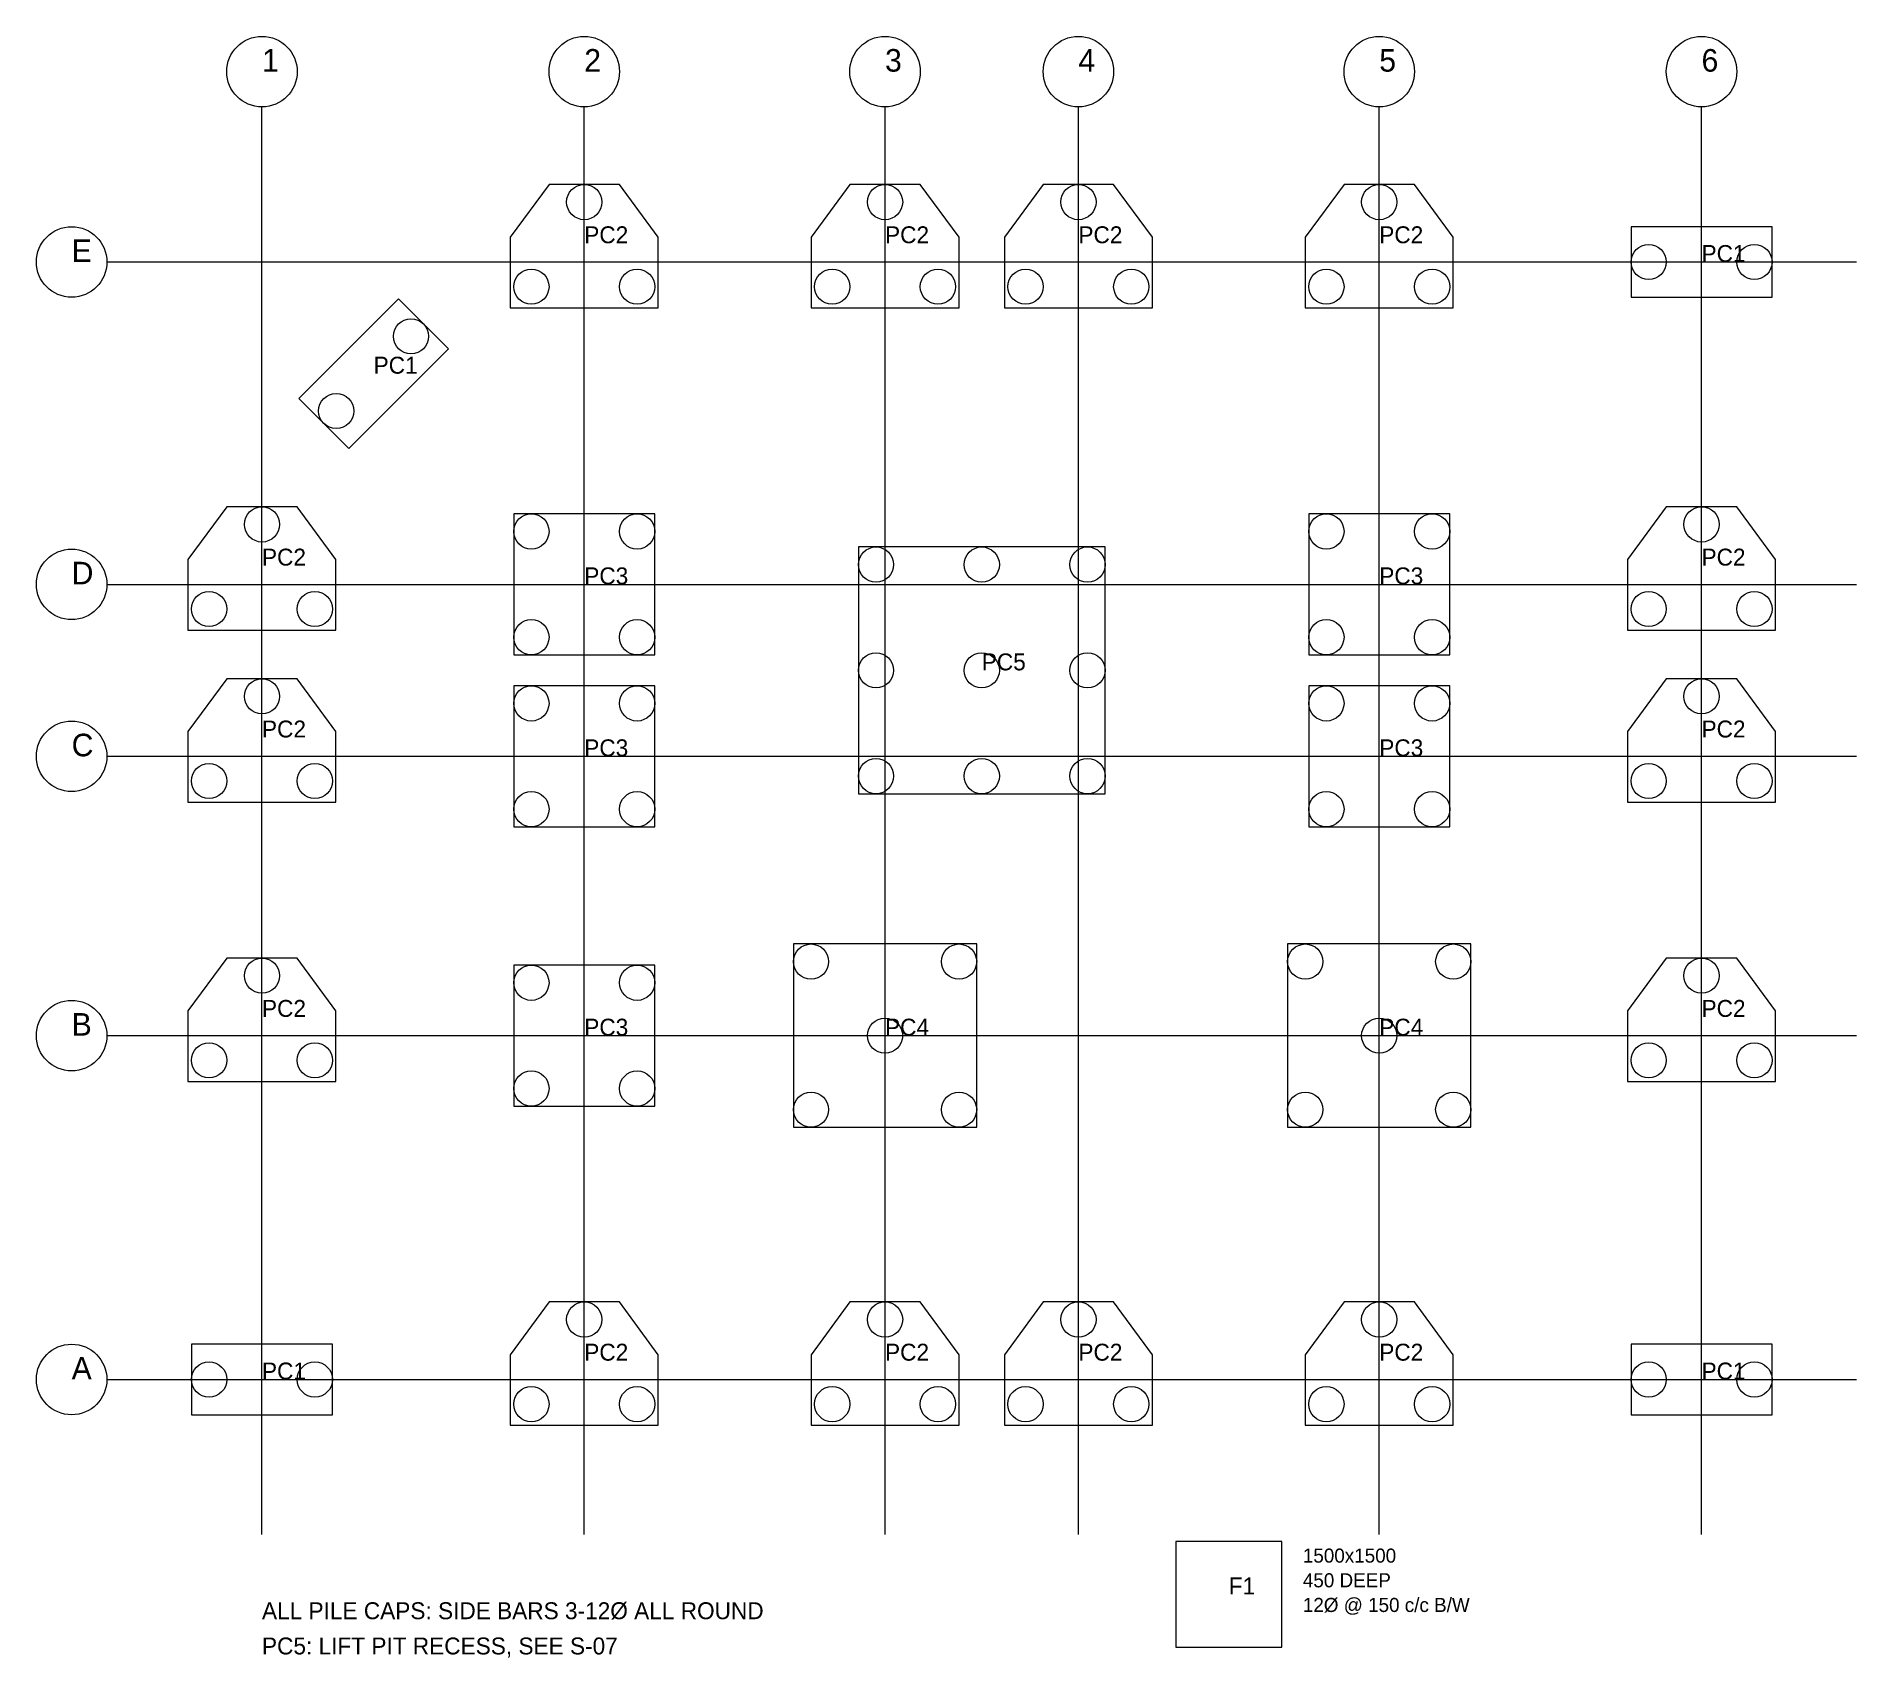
# Model space of a CAD drawing. Extents: x -3200 to 1422622, y -1410602 to 19050.
# Drawn here: x -3200 to 22622, y -203945 to -180950 of the extents above; entities that cross this region are included whole.
import ezdxf

# ---------------------------------------------------------------- set-up
doc = ezdxf.new("R2010")
doc.units = 0
for name, color, linetype, lineweight, plot in [('Foundation', 3, 'Continuous', 0, False), ('Grid', 8, 'Continuous', 0, False), ('Grid Circle', 8, 'Continuous', 0, False), ('Text-1', 7, 'Continuous', 0, False), ('Text-2', 7, 'Continuous', 0, False)]:
    doc.layers.add(name, color=color, linetype=linetype, lineweight=lineweight, plot=plot)

msp = doc.modelspace()

# ---------------------------------------------------------------- texts
at = {"layer": 'Text-1'}
for s, p in [('PC2', (4572, -183884)), ('PC2', (8839, -183884)), ('PC2', (11582, -183884)), ('PC2', (15850, -183884)), ('PC1', (20422, -184150)), ('PC1', (1584, -185734)), ('PC2', (0, -188456)), ('PC2', (20422, -188456)), ('PC3', (4572, -188722)), ('PC3', (15850, -188722)), ('PC5', (10211, -189942)), ('PC2', (0, -190894)), ('PC2', (20422, -190894)), ('PC3', (4572, -191161)), ('PC3', (15850, -191161)), ('PC2', (0, -194857)), ('PC2', (20422, -194857)), ('PC3', (4572, -195123)), ('PC4', (8839, -195123)), ('PC4', (15850, -195123)), ('PC2', (4572, -199733)), ('PC2', (8839, -199733)), ('PC2', (11582, -199733)), ('PC2', (15850, -199733)), ('PC1', (0, -200000)), ('PC1', (20422, -200000)), ('F1', (13716, -203048)), ('ALL PILE CAPS: SIDE BARS 3-12%%C ALL ROUND', (0, -203400)), ('PC5: LIFT PIT RECESS, SEE S-07', (0, -203900))]:
    msp.add_text(s, height=240, dxfattribs=at).set_placement(p)
at = {"layer": 'Text-2'}
for s, p in [('1500x1500', (14766, -202598)), ('450 DEEP', (14766, -202948)), ('12%%C @ 150 c/c B/W', (14766, -203298))]:
    msp.add_text(s, height=200, dxfattribs=at).set_placement(p)

# ---------------------------------------------------------------- blocks, each defined once
blk = doc.blocks.new('GRID_BUBBLE')
at = {"layer": 'Grid Circle'}
blk.add_circle((0, 0), 500, dxfattribs=at)
at = {"layer": 'Text-1'}
blk.add_attdef('GRID', (0, 0), '', height=320, dxfattribs=at)

# ---------------------------------------------------------------- linework, layer by layer
at = {"layer": 'Foundation'}
for points in [[(3522, -184800), (5622, -184800), (5622, -183800), (5072, -183050), (4072, -183050), (3522, -183800)], [(7789, -184800), (9889, -184800), (9889, -183800), (9339, -183050), (8339, -183050), (7789, -183800)], [(10532, -184800), (12632, -184800), (12632, -183800), (12082, -183050), (11082, -183050), (10532, -183800)], [(14800, -184800), (16900, -184800), (16900, -183800), (16350, -183050), (15350, -183050), (14800, -183800)], [(19422, -184650), (21422, -184650), (21422, -183650), (19422, -183650)], [(1230, -186795), (2644, -185381), (1937, -184673), (523, -186088)], [(-1050, -189372), (1050, -189372), (1050, -188372), (500, -187622), (-500, -187622), (-1050, -188372)], [(3572, -189722), (5572, -189722), (5572, -187722), (3572, -187722)], [(14850, -189722), (16850, -189722), (16850, -187722), (14850, -187722)], [(19372, -189372), (21472, -189372), (21472, -188372), (20922, -187622), (19922, -187622), (19372, -188372)], [(8461, -191692), (11961, -191692), (11961, -188192), (8461, -188192)], [(-1050, -191811), (1050, -191811), (1050, -190811), (500, -190061), (-500, -190061), (-1050, -190811)], [(3572, -192161), (5572, -192161), (5572, -190161), (3572, -190161)], [(14850, -192161), (16850, -192161), (16850, -190161), (14850, -190161)], [(19372, -191811), (21472, -191811), (21472, -190811), (20922, -190061), (19922, -190061), (19372, -190811)], [(7539, -196423), (10139, -196423), (10139, -193823), (7539, -193823)], [(14550, -196423), (17150, -196423), (17150, -193823), (14550, -193823)], [(-1050, -195773), (1050, -195773), (1050, -194773), (500, -194023), (-500, -194023), (-1050, -194773)], [(3572, -196123), (5572, -196123), (5572, -194123), (3572, -194123)], [(19372, -195773), (21472, -195773), (21472, -194773), (20922, -194023), (19922, -194023), (19372, -194773)], [(3522, -200650), (5622, -200650), (5622, -199650), (5072, -198900), (4072, -198900), (3522, -199650)], [(7789, -200650), (9889, -200650), (9889, -199650), (9339, -198900), (8339, -198900), (7789, -199650)], [(10532, -200650), (12632, -200650), (12632, -199650), (12082, -198900), (11082, -198900), (10532, -199650)], [(14800, -200650), (16900, -200650), (16900, -199650), (16350, -198900), (15350, -198900), (14800, -199650)], [(-1000, -200500), (1000, -200500), (1000, -199500), (-1000, -199500)], [(19422, -200500), (21422, -200500), (21422, -199500), (19422, -199500)], [(12966, -203798), (14466, -203798), (14466, -202298), (12966, -202298)]]:
    msp.add_lwpolyline(points, close=True, dxfattribs=at)
for centre in [(4572, -183300), (8839, -183300), (11582, -183300), (15850, -183300), (19672, -184150), (21172, -184150), (3822, -184500), (5322, -184500), (8089, -184500), (9589, -184500), (10832, -184500), (12332, -184500), (15100, -184500), (16600, -184500), (2114, -185204), (1053, -186264), (0, -187872), (3822, -187972), (5322, -187972), (15100, -187972), (16600, -187972), (20422, -187872), (8711, -188442), (10211, -188442), (11711, -188442), (-750, -189072), (750, -189072), (19672, -189072), (21172, -189072), (3822, -189472), (5322, -189472), (15100, -189472), (16600, -189472), (8711, -189942), (10211, -189942), (11711, -189942), (0, -190311), (3822, -190411), (5322, -190411), (15100, -190411), (16600, -190411), (20422, -190311), (-750, -191511), (750, -191511), (8711, -191442), (10211, -191442), (11711, -191442), (19672, -191511), (21172, -191511), (3822, -191911), (5322, -191911), (15100, -191911), (16600, -191911), (7789, -194073), (9889, -194073), (14800, -194073), (16900, -194073), (0, -194273), (3822, -194373), (5322, -194373), (20422, -194273), (8839, -195123), (15850, -195123), (-750, -195473), (750, -195473), (19672, -195473), (21172, -195473), (3822, -195873), (5322, -195873), (7789, -196173), (9889, -196173), (14800, -196173), (16900, -196173), (4572, -199150), (8839, -199150), (11582, -199150), (15850, -199150), (-750, -200000), (750, -200000), (19672, -200000), (21172, -200000), (3822, -200350), (5322, -200350), (8089, -200350), (9589, -200350), (10832, -200350), (12332, -200350), (15100, -200350), (16600, -200350)]:
    msp.add_circle(centre, 250, dxfattribs=at)
at = {"layer": 'Grid'}
for p, q in [((0, -202200), (0, -181950)), ((4572, -202200), (4572, -181950)), ((8839, -202200), (8839, -181950)), ((11582, -202200), (11582, -181950)), ((15850, -202200), (15850, -181950)), ((20422, -202200), (20422, -181950)), ((-2200, -184150), (22622, -184150)), ((-2200, -188722), (22622, -188722)), ((-2200, -191161), (22622, -191161)), ((-2200, -195123), (22622, -195123)), ((-2200, -200000), (22622, -200000))]:
    msp.add_line(p, q, dxfattribs=at)

# ---------------------------------------------------------------- block references
at = {"layer": 'Grid Circle'}
for p, values in [((0, -181450), {'GRID': '1'}), ((4572, -181450), {'GRID': '2'}), ((8839, -181450), {'GRID': '3'}), ((11582, -181450), {'GRID': '4'}), ((15850, -181450), {'GRID': '5'}), ((20422, -181450), {'GRID': '6'}), ((-2700, -184150), {'GRID': 'E'}), ((-2700, -188722), {'GRID': 'D'}), ((-2700, -191161), {'GRID': 'C'}), ((-2700, -195123), {'GRID': 'B'}), ((-2700, -200000), {'GRID': 'A'})]:
    msp.add_blockref('GRID_BUBBLE', p, dxfattribs=at).add_auto_attribs(values)

msp.set_redraw_order([(e.dxf.handle, doc.entitydb.next_handle()) for e in msp.query("TEXT MTEXT ATTDEF DIMENSION ARC_DIMENSION")])  # texts and dimensions are drawn at this point

doc.saveas('drawing.dxf')
